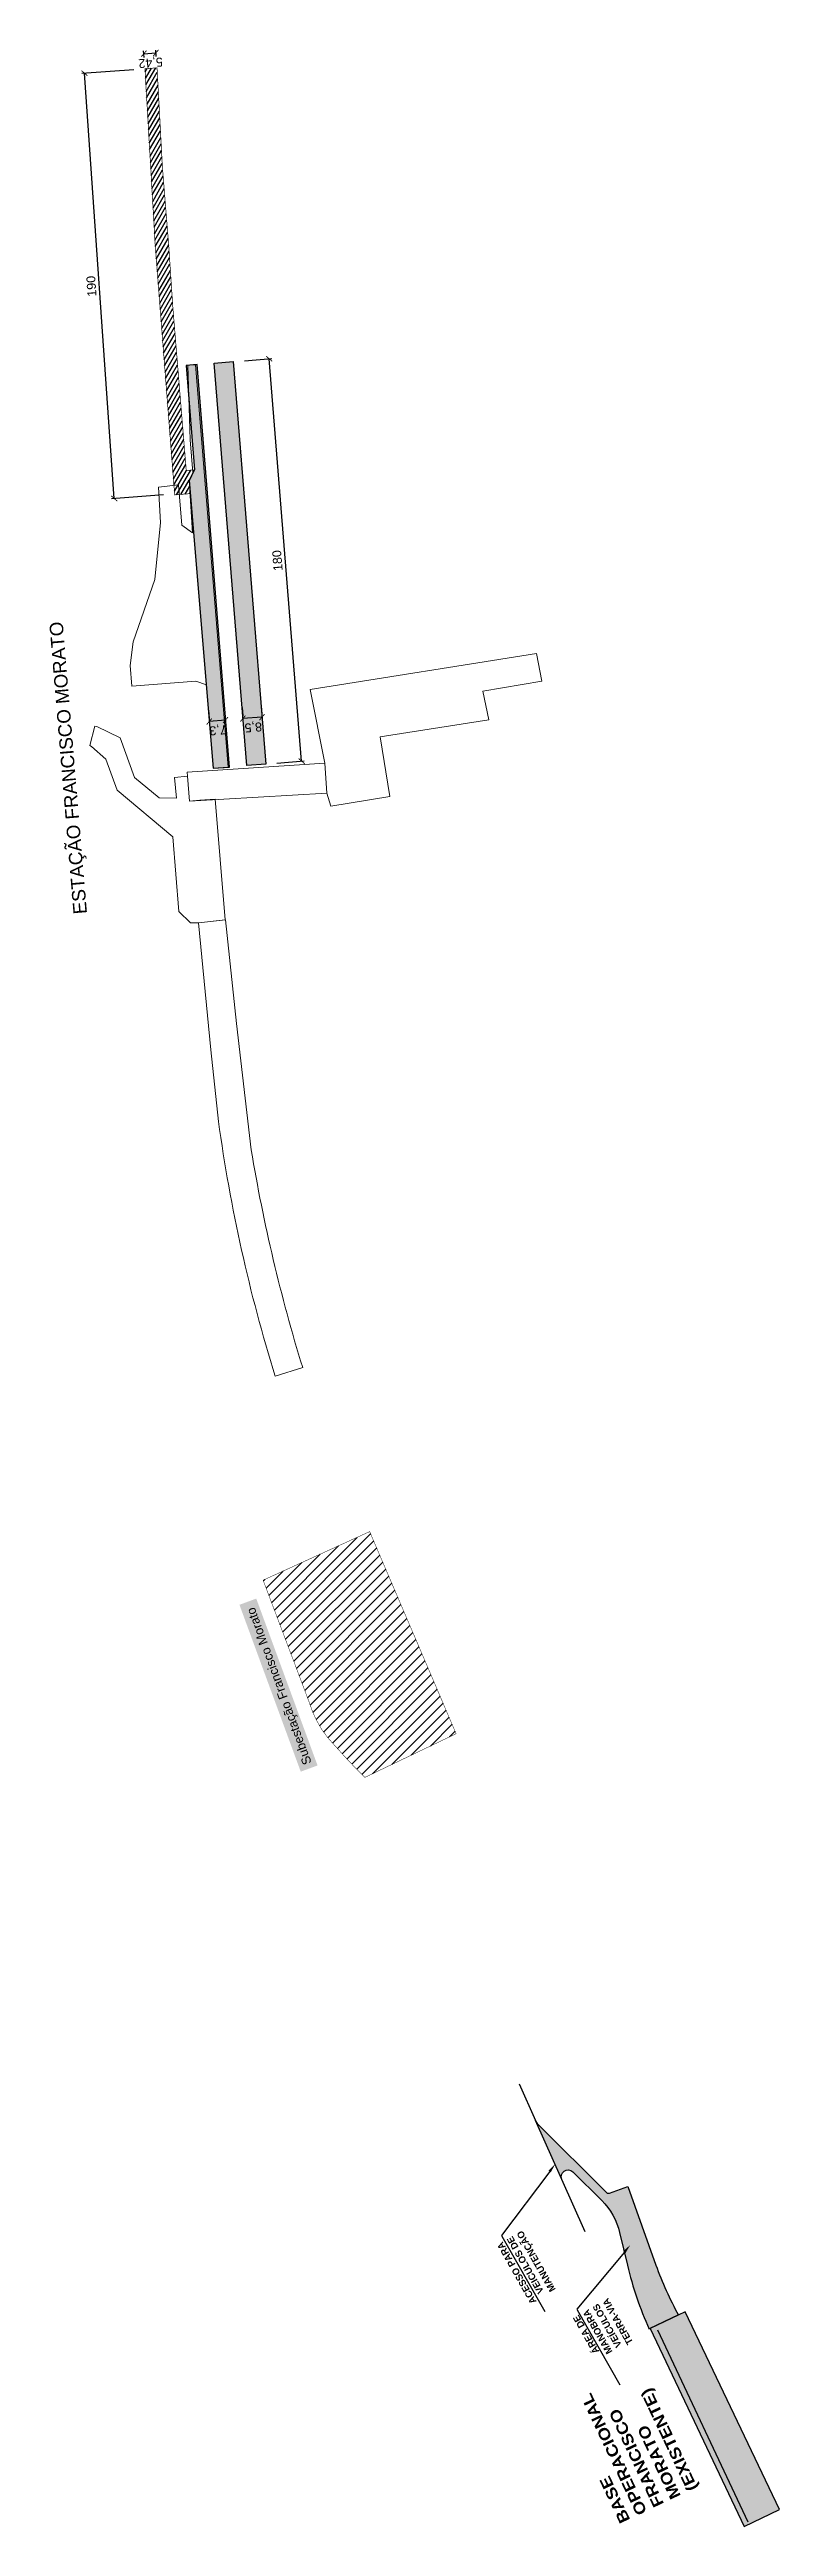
# Model space of a CAD drawing. Header units: metres. Extents: x 286532 to 329498, y 7396783 to 7466136.
# Drawn here: x 321477 to 321802, y 7423096 to 7424200 of the extents above; entities that cross this region are included whole.
import ezdxf
from ezdxf import colors
from ezdxf.entities.mleader import LeaderData, LeaderLine
from ezdxf.math import Vec2, Vec3

# ---------------------------------------------------------------- set-up
doc = ezdxf.new("R2010")
doc.units = ezdxf.units.M
doc.header["$LTSCALE"] = 10
doc.linetypes.add('DASHED', pattern=[0.75, 0.5, -0.25])
doc.linetypes.add('DASHED2', pattern=[0.375, 0.25, -0.125])
doc.layers.get('0').update_dxf_attribs({"color": 255})
for name, color, linetype, lineweight in [('_  ARQ-AUX-001', 1, 'Continuous', 5), ('_AUX-PLATAFORMA COTAS', 1, 'Continuous', 25), ('_AUX-PLATAFORMA EXISTENTE', 252, 'Continuous', 25), ('_AUX-PLATAFORMA NOVA', 3, 'DASHED', 25), ('_AUXILIAR', 7, 'Continuous', 30), ('_EDIFICAÇÃO BASE DE OPERAÇÃO', 40, 'Continuous', 30), ('_HATCH PAVIMENTO BASE DE OPERAÇÃO', 253, 'Continuous', 30), ('_TEXTO DESAP ESTAÇÕES', 50, 'Continuous', 0)]:
    doc.layers.add(name, color=color, linetype=linetype, lineweight=lineweight)
for name, color, linetype in [('F-HZ-PATIO-FCO-MORATO-SUL', 1, 'Continuous'), ('F-HZ-QUILOMETROS', 1, 'Continuous'), ('TEXTO', 3, 'Continuous')]:
    doc.layers.add(name, color=color, linetype=linetype)
doc.layers.add('Subestação', color=7, linetype='Continuous', true_color=0xf5f500)
doc.layers.add('Texto Subestação', color=7, linetype='Continuous', true_color=0xf0f000)
doc.styles.add('ARIAL', font='arial.ttf')
doc.styles.add('ARIAL_NEGRITO', font='ariblk.ttf')
doc.styles.get("Standard").update_dxf_attribs({"font": 'arial.ttf'})
doc.dimstyles.new('ISO-25', dxfattribs={"dimtxt": 2.5, "dimasz": 2.5, "dimexe": 1.25, "dimexo": 0.625, "dimtad": 1, "dimtxsty": 'Standard', "dimcen": 2.5, "dimadec": 0, "dimazin": 0, "dimtfac": 1, "dimtmove": 0, "dimatfit": 3, "dimfxl": 1, "dimarcsym": 0})

msp = doc.modelspace()

# ---------------------------------------------------------------- texts
at = {"layer": 'TEXTO', "style": 'ARIAL'}
msp.add_text('ESTAÇÃO FRANCISCO MORATO', height=6, rotation=94.765668, dxfattribs=at).set_placement((321493.33, 7423815.212))
at = {"layer": 'Texto Subestação', "color": 250, "ltscale": 0.05, "true_color": 0x242424, "insert": (321589.882, 7423435.25), "char_height": 4, "attachment_point": 1, "rotation": 110.180971, "style": 'ARIAL', "bg_fill": 1, "box_fill_scale": 1.5, "bg_fill_color": 256, "bg_fill_true_color": 15921906, "bg_fill_transparency": 0}
msp.add_mtext_dynamic_manual_height_columns('Subestação Francisco Morato', width=75.26845, gutter_width=4362.902, heights=[4.144], dxfattribs=at)

# ---------------------------------------------------------------- blocks, each defined once
blk = doc.blocks.new('_ArchTick')
at = {"color": 0, "linetype": 'ByBlock', "const_width": 0.15}
blk.add_lwpolyline([(-0.5, -0.5), (0.5, 0.5)], dxfattribs=at)
blk = doc.blocks.new('*D144')
at = {"layer": '_AUX-PLATAFORMA COTAS', "color": 0, "lineweight": -2, "ltscale": 0.05, "transparency": 16777216}
for p, q in [((321563.6, 7424061.7), (321575.8, 7424062.7)), ((321589.1, 7423883.2), (321574.6, 7424062.6)), ((321578.1, 7423882.3), (321590.3, 7423883.3))]:
    blk.add_line(p, q, dxfattribs=at)
at = {"layer": 'Defpoints', "color": 0, "ltscale": 0.05, "transparency": 16777216}
for p in [(321558.6, 7424061.3), (321574.6, 7424062.6), (321573.1, 7423881.9)]:
    blk.add_point(p, dxfattribs=at)
at = {"layer": '_AUX-PLATAFORMA COTAS', "color": 0, "lineweight": -2, "ltscale": 0.05, "transparency": 16777216, "xscale": 2.5, "yscale": 2.5, "zscale": 2.5}
for p, rotation in [((321574.6, 7424062.6), 94.6254661920956), ((321589.1, 7423883.2), 274.6254661920956)]:
    blk.add_blockref('_ArchTick', p, dxfattribs=dict(at, rotation=rotation))
at = {"layer": '_AUX-PLATAFORMA COTAS', "color": 0, "ltscale": 0.05, "transparency": 16777216, "insert": (321578.3, 7423972.6), "char_height": 4, "attachment_point": 5, "rotation": 94.6255}
blk.add_mtext('180', dxfattribs=at)
blk = doc.blocks.new('*D145')
at = {"layer": '_AUX-PLATAFORMA COTAS', "color": 0, "lineweight": -2, "ltscale": 0.05, "transparency": 16777216}
for p, q in [((321562.5, 7423907.1), (321562.8, 7423903.4)), ((321571.4, 7423902.8), (321562.9, 7423902.2)), ((321571, 7423907.8), (321571.3, 7423904.1))]:
    blk.add_line(p, q, dxfattribs=at)
at = {"layer": 'Defpoints', "color": 0, "ltscale": 0.05, "transparency": 16777216}
for p in [(321562.9, 7423902.2), (321562.9, 7423902.2), (321571.4, 7423902.8)]:
    blk.add_point(p, dxfattribs=at)
at = {"layer": '_AUX-PLATAFORMA COTAS', "color": 0, "lineweight": -2, "ltscale": 0.05, "transparency": 16777216, "xscale": 2.5, "yscale": 2.5, "zscale": 2.5}
for p, rotation in [((321562.9, 7423902.2), 184.6254657857569), ((321571.4, 7423902.8), 4.625465785756847)]:
    blk.add_blockref('_ArchTick', p, dxfattribs=dict(at, rotation=rotation))
at = {"layer": '_AUX-PLATAFORMA COTAS', "color": 0, "ltscale": 0.05, "transparency": 16777216, "insert": (321567.5, 7423898.6), "char_height": 4, "attachment_point": 5, "rotation": 184.6255}
blk.add_mtext('8,5', dxfattribs=at)
blk = doc.blocks.new('*D146')
at = {"layer": '_AUX-PLATAFORMA COTAS', "color": 0, "lineweight": -2, "ltscale": 0.05, "transparency": 16777216}
for p, q in [((321547.5, 7423905.9), (321547.8, 7423902.2)), ((321555.1, 7423901.5), (321547.9, 7423900.9)), ((321554.7, 7423906.5), (321555, 7423902.8))]:
    blk.add_line(p, q, dxfattribs=at)
at = {"layer": 'Defpoints', "color": 0, "ltscale": 0.05, "transparency": 16777216}
for p in [(321555.1, 7423901.5), (321547.9, 7423900.9), (321547.9, 7423900.9)]:
    blk.add_point(p, dxfattribs=at)
at = {"layer": '_AUX-PLATAFORMA COTAS', "color": 0, "lineweight": -2, "ltscale": 0.05, "transparency": 16777216, "xscale": 2.5, "yscale": 2.5, "zscale": 2.5}
for p, rotation in [((321547.9, 7423900.9), 184.7265686100836), ((321555.1, 7423901.5), 4.726568610083524)]:
    blk.add_blockref('_ArchTick', p, dxfattribs=dict(at, rotation=rotation))
at = {"layer": '_AUX-PLATAFORMA COTAS', "color": 0, "ltscale": 0.05, "transparency": 16777216, "insert": (321551.8, 7423897.3), "char_height": 4, "attachment_point": 5, "rotation": 184.7266}
blk.add_mtext('7,3', dxfattribs=at)
blk = doc.blocks.new('*D147')
at = {"layer": '_AUX-PLATAFORMA COTAS', "color": 0, "lineweight": -2, "ltscale": 0.05, "transparency": 16777216}
for p, q in [((321514.2, 7424191.4), (321491, 7424189.8)), ((321505.5, 7424000.3), (321492.2, 7424189.9)), ((321527.4, 7424001.9), (321504.2, 7424000.2))]:
    blk.add_line(p, q, dxfattribs=at)
at = {"layer": 'Defpoints', "color": 0, "ltscale": 0.05, "transparency": 16777216}
for p in [(321492.2, 7424189.9), (321519.2, 7424191.8), (321532.4, 7424002.2)]:
    blk.add_point(p, dxfattribs=at)
at = {"layer": '_AUX-PLATAFORMA COTAS', "color": 0, "lineweight": -2, "ltscale": 0.05, "transparency": 16777216, "xscale": 2.5, "yscale": 2.5, "zscale": 2.5}
for p, rotation in [((321492.2, 7424189.9), 94.0082673440771), ((321505.5, 7424000.3), 274.0082673440771)]:
    blk.add_blockref('_ArchTick', p, dxfattribs=dict(at, rotation=rotation))
at = {"layer": '_AUX-PLATAFORMA COTAS', "color": 0, "ltscale": 0.05, "transparency": 16777216, "insert": (321495.3, 7424094.9), "char_height": 4, "attachment_point": 5, "rotation": 94.0083}
blk.add_mtext('190', dxfattribs=at)
blk = doc.blocks.new('*D148')
at = {"layer": '_AUX-PLATAFORMA COTAS', "color": 0, "lineweight": -2, "ltscale": 0.05, "transparency": 16777216}
for p, q in [((321518.8, 7424196.9), (321518.6, 7424199.8)), ((321524.2, 7424197.3), (321524, 7424200.2)), ((321518.7, 7424198.6), (321524.1, 7424199))]:
    blk.add_line(p, q, dxfattribs=at)
at = {"layer": 'Defpoints', "color": 0, "ltscale": 0.05, "transparency": 16777216}
for p in [(321519.2, 7424191.9), (321524.1, 7424199), (321524.6, 7424192.3)]:
    blk.add_point(p, dxfattribs=at)
at = {"layer": '_AUX-PLATAFORMA COTAS', "color": 0, "lineweight": -2, "ltscale": 0.05, "transparency": 16777216, "xscale": 2.5, "yscale": 2.5, "zscale": 2.5}
for p, rotation in [((321518.7, 7424198.6), 184.5579035802843), ((321524.1, 7424199), 4.557903580284288)]:
    blk.add_blockref('_ArchTick', p, dxfattribs=dict(at, rotation=rotation))
at = {"layer": '_AUX-PLATAFORMA COTAS', "color": 0, "ltscale": 0.05, "transparency": 16777216, "insert": (321521.7, 7424194.9), "char_height": 4, "attachment_point": 5, "rotation": 184.5579}
blk.add_mtext('5,42', dxfattribs=at)
blk = doc.blocks.new('3')
at = {"layer": '_EDIFICAÇÃO BASE DE OPERAÇÃO', "true_color": 0xfabb00}
h = blk.add_hatch(color=40, dxfattribs=at)
h.dxf.hatch_style = 1
h.paths.add_polyline_path([(321802.3, 7423103.7), (321760.3, 7423191.9), (321744.6, 7423184.4), (321786.6, 7423096.2)])
at = {"layer": '_HATCH PAVIMENTO BASE DE OPERAÇÃO'}
h = blk.add_hatch(color=256, dxfattribs=at)
h.dxf.hatch_style = 1
h.paths.add_polyline_path([(321734.7, 7423247.8), (321726.4, 7423244.9, -0.334873), (321725.2, 7423245), (321694.6, 7423275.4, -0.090612), (321693.4, 7423277.2), (321705.3, 7423250.9, -0.834746), (321710.1, 7423254.3), (321723, 7423241.5, -0.139268), (321731, 7423227.2), (321734.5, 7423212.7, 0.049647), (321744.2, 7423184.3), (321757.3, 7423190.5, -0.041134), (321747.2, 7423212.7)])
at = {"layer": '_AUXILIAR'}
blk.add_line((321705.2, 7423250.9), (321693.4, 7423277.2), dxfattribs=at)
for points in [[(321686.1, 7423293.5), (321693.4, 7423277.2, 0.092407), (321694.6, 7423275.4), (321725.2, 7423245, 0.334873), (321726.4, 7423244.8, 0.334873)], [(321715.6, 7423227.5), (321705.2, 7423250.9, -0.829909), (321710.1, 7423254.3), (321723, 7423241.5, -0.139268), (321731, 7423227.2), (321734.5, 7423212.7)], [(321734.5, 7423212.7), (321734.5, 7423212.6, 0.049647), (321744.2, 7423184.2), (321744.2, 7423184.2)], [(321747.2, 7423212.7, 0.041134), (321757.3, 7423190.4)]]:
    blk.add_lwpolyline(points, format="xyb", dxfattribs=at)
for points in [[(321726.4, 7423244.8), (321734.7, 7423247.8), (321747.2, 7423212.7)], [(321757.3, 7423190.5), (321744.2, 7423184.3)], [(321802.3, 7423103.7), (321760.3, 7423191.9), (321744.6, 7423184.4), (321786.6, 7423096.2), (321802.3, 7423103.7)]]:
    blk.add_lwpolyline(points, dxfattribs=at)
at = {"layer": 'F-HZ-PATIO-FCO-MORATO-SUL', "lineweight": 30}
blk.add_line((321747.9, 7423183.8), (321788.2, 7423098.2), dxfattribs=at)
at = {"layer": '_AUXILIAR', "color": 40, "insert": (321731.3, 7423097), "char_height": 5, "attachment_point": 1, "rotation": 115.3154, "style": 'ARIAL_NEGRITO'}
blk.add_mtext_dynamic_manual_height_columns('{\\C7;BASE OPERACIONAL \\PFRANCISCO\\PMORATO (EXISTENTE)}', width=21.995, gutter_width=25, heights=[0], dxfattribs=at)
at = {"layer": '_TEXTO DESAP ESTAÇÕES', "color": 2}
ml = blk.add_multileader_mtext('Standard', dxfattribs=at)
ml.set_content('{\\fArial|b1|i0|c0|p34;ACESSO PARA\\PVEICULOS DE MANUTENÇÃO}', color=2, style='ARIAL')
ml.set_leader_properties()
ml.build(insert=Vec2(0, 0))
ml.multileader.update_dxf_attribs({"text_right_attachment_type": 6, "dogleg_length": 0.54, "arrow_head_size": 4.03})
ctx = ml.context
ctx.base_point, ctx.char_height, ctx.arrow_head_size, ctx.landing_gap_size, ctx.plane_origin, ctx.plane_x_axis, ctx.plane_y_axis = Vec3(321694.1, 7423194.1), 3.024, 4.03, 2.02, Vec3(321596.8, 7423146.8), Vec3(-0.494274, 0.869306), Vec3(-0.869306, -0.494274)
ctx.right_attachment, ctx.text_align_type = 6, 2
notes = []
notes.append((ctx, [(1, (1, 1, 0), (321678.3, 7423225.9), (0.494274, -0.869306), 0.363, [(0, [(321702.2, 7423257.7)], 0, [])])]))
ctx.mtext.insert, ctx.mtext.text_direction, ctx.mtext.rotation, ctx.mtext.width, ctx.mtext.defined_height, ctx.mtext.alignment, ctx.mtext.flow_direction = Vec3(321676.1, 7423221.9), Vec3(-0.494274, 0.869306), 2.087796, 36.194, 30.7, 3, 5
ml = blk.add_multileader_mtext('Standard', dxfattribs=at)
ml.set_content('{\\fArial|b1|i0|c0|p34;ÁREA DE MANOBRA\\PVEÍCULOS TERRA-VIA}', color=2, style='ARIAL')
ml.set_leader_properties()
ml.build(insert=Vec2(0, 0))
ml.multileader.update_dxf_attribs({"text_right_attachment_type": 6, "dogleg_length": 0.54, "arrow_head_size": 4.03})
ctx = ml.context
ctx.base_point, ctx.char_height, ctx.arrow_head_size, ctx.landing_gap_size, ctx.plane_origin, ctx.plane_x_axis, ctx.plane_y_axis = Vec3(321723.6, 7423168.4), 3.024, 4.03, 2.02, Vec3(321630.5, 7423114.1), Vec3(-0.494274, 0.869306), Vec3(-0.869306, -0.494274)
ctx.right_attachment, ctx.text_align_type = 6, 2
notes.append((ctx, [(1, (1, 1, 0), (321711.9, 7423193.1), (0.494274, -0.869306), 0.363, [(0, [(321735.7, 7423221.6)], 0, [])])]))
ctx.mtext.insert, ctx.mtext.text_direction, ctx.mtext.rotation, ctx.mtext.width, ctx.mtext.defined_height, ctx.mtext.alignment, ctx.mtext.flow_direction = Vec3(321710, 7423189.3), Vec3(-0.494274, 0.869306), 2.087796, 36.194, 30.7, 3, 5
for ctx, leaders in notes:
    for number, flags, end, landing, length, lines in leaders:
        leader = LeaderData()
        leader.index, (leader.has_last_leader_line, leader.has_dogleg_vector, leader.attachment_direction) = number, flags
        leader.last_leader_point, leader.dogleg_vector, leader.dogleg_length = Vec3(end), Vec3(landing), length
        for number, points, colour, breaks in lines:
            line = LeaderLine()
            line.index, line.vertices, line.color, line.breaks = number, Vec3.list(points), colors.encode_raw_color(colour), breaks
            leader.lines.append(line)
        ctx.leaders.append(leader)

# ---------------------------------------------------------------- dimensions: what is measured, and where the dimension line sits
at = {"layer": '_AUX-PLATAFORMA COTAS', "ltscale": 0.05}
for base, p1, p2, angle, picture, middle in [((321524.056, 7424198.985), (321519.189, 7424191.874), (321524.589, 7424192.305), 4.557904, '*D148', (321521.356, 7424198.769)), ((321547.866, 7423900.908), (321555.139, 7423901.509), (321547.866, 7423900.908), 184.726569, '*D146', (321551.503, 7423901.209)), ((321562.923, 7423902.151), (321571.395, 7423902.837), (321562.923, 7423902.151), 184.625466, '*D145', (321567.159, 7423902.494))]:
    dim = msp.add_linear_dim(base=base, p1=p1, p2=p2, angle=angle, dimstyle='ISO-25', override={"dimtxt": 4, "dimexo": 5, "dimgap": 1.5, "dimtad": 4, "dimblk1": 'ArchTick', "dimblk2": 'ArchTick', "dimsah": 1}, dxfattribs=at)
    dim.commit()
    dim.dimension.update_dxf_attribs({"geometry": picture, "text_midpoint": middle, "dimtype": 161})
for p1, p2, distance, picture, middle in [((321532.434, 7424002.222), (321519.153, 7424191.757), 27.018, '*D147', (321495.308, 7424094.853)), ((321573.09, 7423881.885), (321558.574, 7424061.298), -16.047, '*D144', (321578.296, 7423972.6))]:
    dim = msp.add_aligned_dim(p1=p1, p2=p2, distance=distance, dimstyle='ISO-25', override={"dimtxt": 4, "dimexo": 5, "dimgap": 1.5, "dimtad": 4, "dimblk1": 'ArchTick', "dimblk2": 'ArchTick', "dimsah": 1}, dxfattribs=at)
    dim.commit()
    dim.dimension.update_dxf_attribs({"geometry": picture, "text_midpoint": middle})

# ---------------------------------------------------------------- hatches: boundary and pattern name
at = {"layer": '_AUX-PLATAFORMA EXISTENTE', "true_color": 0xa1a1a1}
msp.add_hatch(color=253, dxfattribs=at).paths.add_polyline_path([(321556.838, 7423880.58), (321542.436, 7424060.003), (321537.502, 7424059.607), (321541.238, 7424013.06), (321538.985, 7424008.318), (321549.562, 7423879.996)])
at = {"layer": '_AUX-PLATAFORMA EXISTENTE'}
h = msp.add_hatch(color=256, dxfattribs=at)
h.dxf.hatch_style = 1
h.paths.add_polyline_path([(321573.09, 7423881.885), (321564.617, 7423881.204), (321550.102, 7424060.618), (321558.574, 7424061.298)])
at = {"layer": '_AUX-PLATAFORMA EXISTENTE', "true_color": 0xa1a1a1}
h = msp.add_hatch(color=253, dxfattribs=at)
h.dxf.hatch_style = 1
h.paths.add_polyline_path([(321573.09, 7423881.885), (321564.617, 7423881.204), (321550.102, 7424060.618), (321558.574, 7424061.298)])
at = {"layer": '_AUX-PLATAFORMA NOVA', "true_color": 0x05ff05}
h = msp.add_hatch(dxfattribs=at)
h.set_pattern_fill('LINE', color=3, scale=0.5, angle=60)
h.paths.add_polyline_path([(321524.585, 7424192.304), (321526.998, 7424147.708), (321529.793, 7424113.08), (321531.609, 7424085.827), (321537.618, 7424012.772), (321541.256, 7424013.062), (321538.877, 7424008.583), (321539.429, 7424002.78), (321539.472, 7424002.475), (321532.464, 7424001.913), (321531.702, 7424011.472), (321523.78, 7424112.934), (321519.189, 7424191.874)])
at = {"layer": 'Subestação', "ltscale": 0.05}
h = msp.add_hatch(dxfattribs=at)
h.set_pattern_fill('ANSI31', color=256)
edge = h.paths.add_edge_path()
edge.add_line((321571.912, 7423518.049), (321619.463, 7423539.709))
edge.add_line((321619.463, 7423539.709), (321658.035, 7423449.607))
edge.add_line((321658.035, 7423449.607), (321617.28, 7423430.119))
edge.add_arc((321815.531, 7423630.361), 281.78, 221.269931, 225.286153, ccw=False)
edge.add_arc((321636.277, 7423476.474), 45.618, 196.684021, 224.505432, ccw=False)
edge.add_line((321592.579, 7423463.377), (321571.912, 7423518.049))

# ---------------------------------------------------------------- linework, layer by layer
at = {"layer": '_  ARQ-AUX-001', "elevation": 800}
msp.add_lwpolyline([(321556.344, 7423880.546), (321549.562, 7423879.996), (321546.67, 7423917.245), (321541.897, 7423918.919), (321513.36, 7423916.605), (321512.613, 7423925.818), (321513.948, 7423936.36), (321523.55, 7423964.243), (321526.118, 7423989.604), (321525.233, 7424005.287), (321534.159, 7424006.397), (321535.623, 7423988.353), (321540.402, 7423985.006), (321538.877, 7424008.583), (321540.537, 7424011.938), (321539.364, 7424026.398), (321538.34, 7424059.677), (321541.795, 7424059.957)], close=True, dxfattribs=at)
at = {"layer": '_  ARQ-AUX-001'}
for points in [[(321599.399, 7423882.25), (321592.969, 7423915.098), (321693.937, 7423931.128), (321696.309, 7423918.8), (321669.993, 7423914.368), (321672.602, 7423901.592), (321624.15, 7423893.991), (321628.456, 7423867.443), (321602.055, 7423863.16), (321600.415, 7423868.948)], [(321543.021, 7423811.076), (321539.437, 7423811.145), (321534.316, 7423816.209), (321531.622, 7423849.435), (321506.836, 7423870.294), (321501.682, 7423884.083), (321495.294, 7423889.762), (321494.614, 7423890.163), (321496.842, 7423898.76), (321497.739, 7423898.667), (321508.109, 7423893.559), (321514.579, 7423875.866), (321525.459, 7423866.857), (321533.207, 7423866.71), (321532.306, 7423875.888), (321538.203, 7423876.467), (321539.079, 7423865.426), (321543.676, 7423865.733), (321550.493, 7423866.276), (321554.982, 7423812.469)], [(321538.203, 7423876.467), (321538.087, 7423878.264), (321599.399, 7423882.25), (321600.314, 7423868.941), (321539.079, 7423865.426)]]:
    msp.add_lwpolyline(points, close=True, dxfattribs=at)
msp.add_lwpolyline([(321577.355, 7423608.969), (321589.576, 7423612.834, -0.03417788), (321566.629, 7423709.848), (321560.065, 7423766.264), (321555.131, 7423812.486), (321543.021, 7423811.076), (321548.574, 7423754.47), (321552.009, 7423722.586, 0.04190591)], format="xyb", close=True, dxfattribs=at)
at = {"layer": '_AUX-PLATAFORMA EXISTENTE'}
for p, q in [((321539.003, 7424008.319), (321541.256, 7424013.062)), ((321539.472, 7424002.475), (321539.003, 7424008.319))]:
    msp.add_line(p, q, dxfattribs=at)
at = {"layer": '_AUX-PLATAFORMA EXISTENTE', "color": 1, "flags": 128}
for points in [[(321556.838, 7423880.58), (321542.436, 7424060.003), (321537.502, 7424059.607), (321541.238, 7424013.06), (321538.985, 7424008.318), (321549.562, 7423879.996)], [(321573.09, 7423881.885), (321564.617, 7423881.204), (321550.102, 7424060.618), (321558.574, 7424061.298)]]:
    msp.add_lwpolyline(points, close=True, dxfattribs=at)
at = {"layer": '_AUX-PLATAFORMA EXISTENTE', "const_width": 0.2, "elevation": 800, "flags": 128}
msp.add_lwpolyline([(321573.09, 7423881.885), (321564.617, 7423881.204), (321550.102, 7424060.618), (321558.574, 7424061.298)], close=True, dxfattribs=at)
at = {"layer": '_AUX-PLATAFORMA NOVA', "color": 3, "linetype": 'DASHED2', "ltscale": 2, "true_color": 0x05ff05, "const_width": 0.3, "flags": 128}
msp.add_lwpolyline([(321524.585, 7424192.304), (321526.998, 7424147.708), (321529.793, 7424113.08), (321531.609, 7424085.827), (321537.618, 7424012.772), (321541.256, 7424013.062), (321538.877, 7424008.583), (321539.429, 7424002.78), (321539.472, 7424002.475), (321532.464, 7424001.913), (321531.702, 7424011.472), (321523.78, 7424112.934), (321519.189, 7424191.874), (321524.585, 7424192.304)], close=True, dxfattribs=at)
at = {"layer": 'Subestação', "const_width": 0.2, "flags": 128}
msp.add_lwpolyline([(321571.912, 7423518.049), (321619.463, 7423539.709), (321658.035, 7423449.607), (321617.28, 7423430.119, -0.01752587), (321603.742, 7423444.496, -0.12199365), (321592.579, 7423463.377), (321571.912, 7423518.049)], format="xyb", dxfattribs=at)

# ---------------------------------------------------------------- block references
at = {"layer": 'F-HZ-QUILOMETROS'}
msp.add_blockref('3', (0, 0), dxfattribs=at)

msp.set_redraw_order([(e.dxf.handle, doc.entitydb.next_handle()) for e in msp.query("TEXT MTEXT ATTDEF DIMENSION ARC_DIMENSION")])  # texts and dimensions are drawn at this point

doc.saveas('drawing.dxf')
